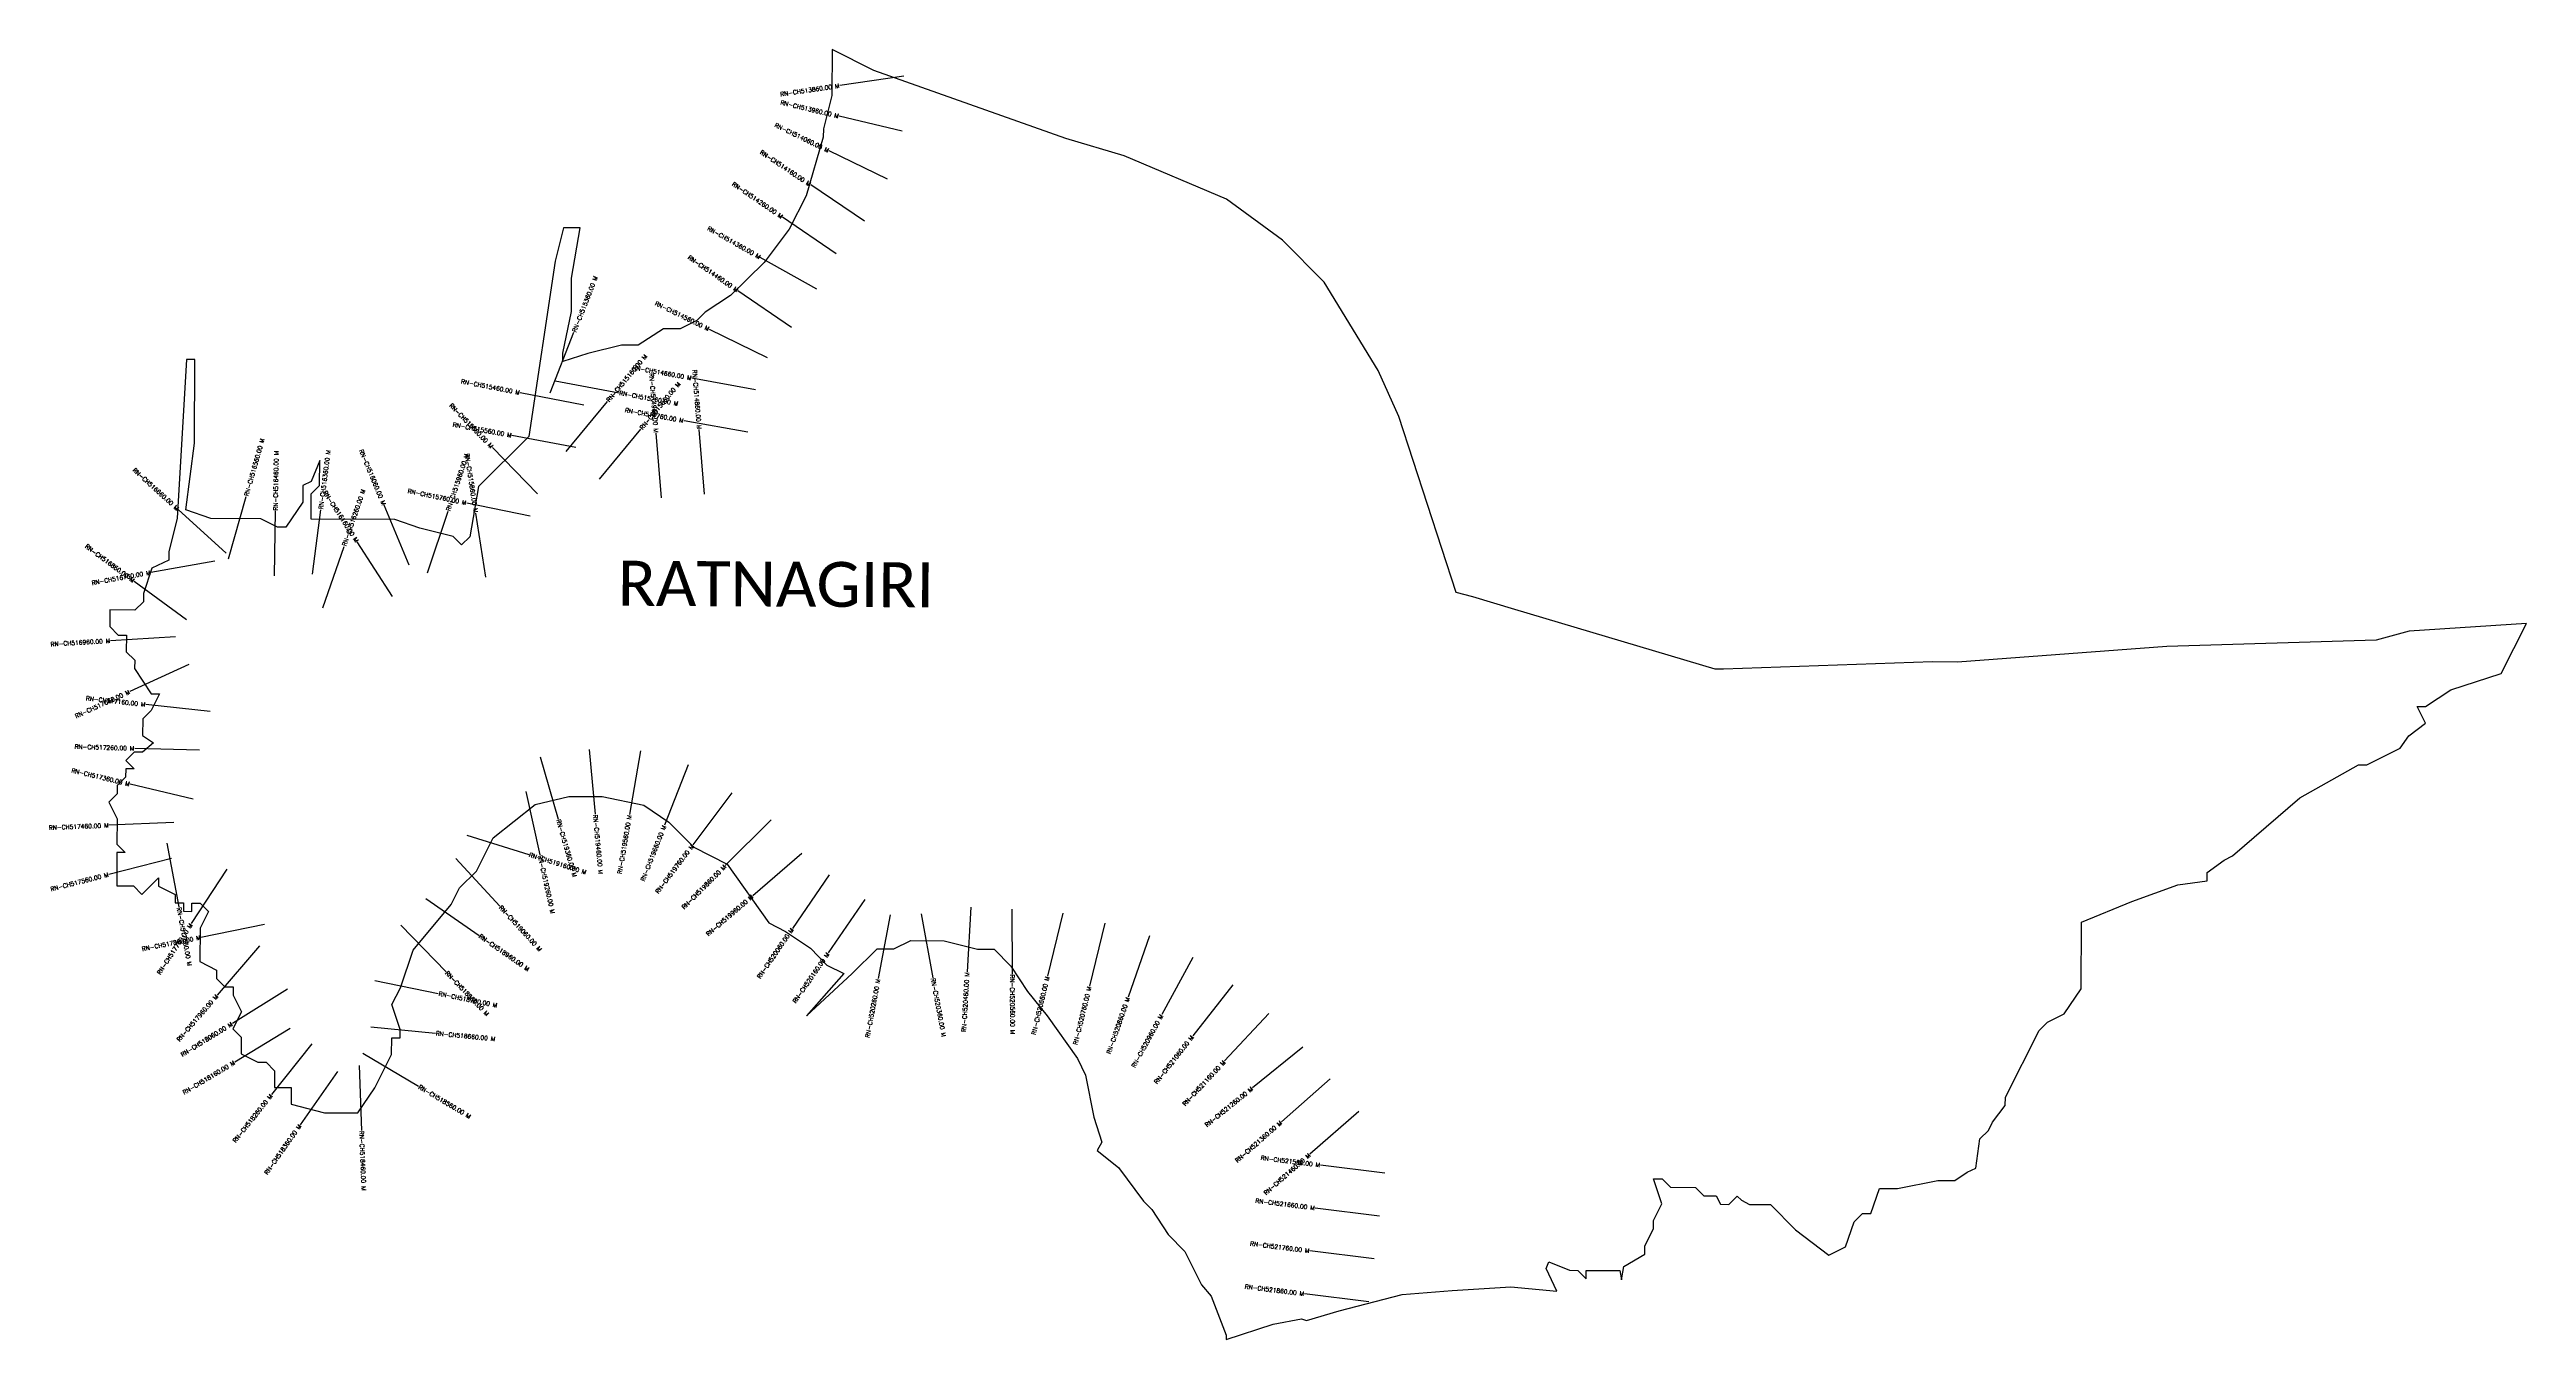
# Model space of a CAD drawing. Header units: metres. Extents: x 315466 to 321193, y 1878269 to 1881252.
import ezdxf
from ezdxf.enums import TextEntityAlignment as Align

# ---------------------------------------------------------------- set-up
doc = ezdxf.new("R2010")
doc.units = ezdxf.units.M
for name, color, linetype in [('CS', 134, 'Continuous'), ('CSMark', 6, 'Continuous'), ('VILLAGE BOUNDRY', 10, 'Continuous'), ('VILLAGE NAME', 250, 'Continuous')]:
    doc.layers.add(name, color=color, linetype=linetype)
doc.styles.get("Standard").update_dxf_attribs({"font": 'simplex.shx'})

msp = doc.modelspace()

# ---------------------------------------------------------------- linework, layer by layer
at = {"layer": 'CS'}
for p, q in [((317441.3, 1881190.5), (317292.9, 1881168.7)), ((317437.4, 1881063.1), (317291.5, 1881097.9)), ((317403.2, 1880952.2), (317268.2, 1881017.6)), ((317350.4, 1880855.6), (317225.7, 1880938.9)), ((317284.5, 1880779.9), (317160.5, 1880864.3)), ((317239.8, 1880697.7), (317109.2, 1880771.4)), ((317181.1, 1880609), (317057.6, 1880694.1)), ((316623.5, 1880458.5), (316678.2, 1880598.2)), ((317126.2, 1880539.2), (316991.4, 1880605.1)), ((316635.1, 1880486.2), (316782.5, 1880458.5)), ((317098.4, 1880465.5), (316950.7, 1880492.2)), ((316701.2, 1880429.8), (316553.9, 1880458.5)), ((316660.2, 1880322.7), (316755.9, 1880438.2)), ((316737.1, 1880258.9), (316832.9, 1880374.4)), ((316880.4, 1880215.8), (316868.5, 1880365.3)), ((317080.6, 1880367.1), (316932.9, 1880393.8)), ((316980.1, 1880223.7), (316968.2, 1880373.2)), ((316594.1, 1880224.4), (316489.6, 1880332)), ((316682.4, 1880332.2), (316534.9, 1880359.8)), ((315879.3, 1880074.3), (315920.2, 1880218.6)), ((316297.3, 1880059.9), (316239.5, 1880198.3)), ((316577.2, 1880173.1), (316430.3, 1880203.4)), ((315874.4, 1880087.6), (315763.3, 1880188.4)), ((315986.1, 1880035.1), (315988.2, 1880185.1)), ((316073.7, 1880039.1), (316092.8, 1880187.9)), ((316340, 1880042.3), (316387.1, 1880184.7)), ((316474.2, 1880032.1), (316451.7, 1880180.4)), ((316098, 1879961.4), (316146.6, 1880103.3)), ((316258.9, 1879987.6), (316177.4, 1880113.6)), ((315782.1, 1879933.3), (315661.4, 1880022.4)), ((315847.7, 1880069.4), (315700, 1880043)), ((315756.7, 1879894), (315607, 1879885.2)), ((315788.1, 1879829.9), (315651.6, 1879767.6)), ((315837.4, 1879721.4), (315688.2, 1879737.4)), ((315812.6, 1879631.7), (315662.7, 1879636.1)), ((316713.1, 1879633.4), (316727.3, 1879484.1)), ((316832.3, 1879630.8), (316807.1, 1879482.9)), ((316600.5, 1879616.8), (316642, 1879472.7)), ((316942.6, 1879598.1), (316887.6, 1879458.6)), ((315797.7, 1879518.5), (315651.8, 1879553.3)), ((316567, 1879536.3), (316599.5, 1879389.9)), ((317043.5, 1879533.1), (316953.3, 1879413.3)), ((315753, 1879464.4), (315603.1, 1879458.2)), ((317134.3, 1879471.1), (317028.3, 1879365)), ((315736.8, 1879417.2), (315764.5, 1879269.8)), ((316430.8, 1879435.7), (316573.9, 1879390.8)), ((317205.6, 1879392.9), (317091.7, 1879295.4)), ((315748, 1879381.8), (315602.7, 1879344.6)), ((315875.4, 1879356.6), (315793.5, 1879231)), ((316405.5, 1879381.7), (316507.1, 1879271.3)), ((317268.6, 1879343.5), (317183.6, 1879219.9)), ((316336, 1879289.2), (316459.3, 1879203.7)), ((317351, 1879286.9), (317266, 1879163.3)), ((315962.8, 1879228.6), (315815.7, 1879199.2)), ((316278.3, 1879227.6), (316382.5, 1879119.8)), ((317409.2, 1879251.3), (317382, 1879103.8)), ((317480.8, 1879253.3), (317508.3, 1879105.9)), ((317595.8, 1879269), (317587.4, 1879119.3)), ((317691.1, 1879264.2), (317691.9, 1879114.2)), ((317808.4, 1879255.3), (317773.4, 1879109.5)), ((317905.9, 1879231.8), (317870.4, 1879086.1)), ((315951.1, 1879179.3), (315853.2, 1879065.7)), ((318008.8, 1879202.5), (317959.7, 1879060.8)), ((318109.3, 1879152.9), (318037.7, 1879021.1)), ((316015.9, 1879079.5), (315888.5, 1879000.3)), ((316217.7, 1879099.7), (316364.6, 1879069.4)), ((318202.1, 1879089.1), (318109.1, 1878971.4)), ((316022.5, 1878988.1), (315893.9, 1878910.8)), ((316208.6, 1878992.2), (316357.9, 1878977.6)), ((318285.2, 1879022.9), (318182.8, 1878913.3)), ((316071.9, 1878953.1), (315978.8, 1878835.5)), ((316190.2, 1878931.7), (316319, 1878854.9)), ((318363.7, 1878945.6), (318247.2, 1878851.1)), ((316131.4, 1878888.9), (316045.4, 1878766)), ((316181.3, 1878902.6), (316187.1, 1878752.7)), ((318426.9, 1878871.8), (318314.1, 1878772.9)), ((318492.8, 1878796.6), (318380, 1878697.7)), ((318553.2, 1878654.1), (318404.3, 1878672.5)), ((318540.9, 1878554.8), (318392.1, 1878573.3)), ((318528.6, 1878455.6), (318379.8, 1878474)), ((318516.3, 1878356.4), (318367.5, 1878374.8))]:
    msp.add_line(p, q, dxfattribs=at)
at = {"layer": 'VILLAGE BOUNDRY'}
msp.add_lwpolyline([(318757.1, 1879986.9), (318718.5, 1879996.9), (318585.4, 1880403.6), (318537.7, 1880510.2), (318413.1, 1880714), (318317, 1880811.2), (318187.1, 1880906.5), (317950.7, 1881006.6), (317815.6, 1881046.1), (317371.8, 1881203.3), (317275.4, 1881252.1), (317274.8, 1881145.8), (317255, 1881068.6), (317254.9, 1881049.2), (317215.5, 1880914.1), (317176.3, 1880837), (317117.9, 1880760), (317040.2, 1880683.1), (316981.9, 1880644.7), (316962.5, 1880625.5), (316923.7, 1880606.4), (316885, 1880606.6), (316826.8, 1880568.2), (316788.1, 1880568.5), (316710.7, 1880549.6), (316652.6, 1880530.6), (316652.7, 1880549.9), (316672.6, 1880646.5), (316673, 1880723.8), (316693, 1880839.7), (316654.3, 1880840), (316634.5, 1880762.7), (316574.3, 1880357), (316457.6, 1880241.6), (316437.6, 1880125.7), (316418.2, 1880106.5), (316398.9, 1880126), (316321.7, 1880145.7), (316263.8, 1880165.4), (316070.4, 1880166.5), (316070.8, 1880224.5), (316090.2, 1880243.7), (316090.6, 1880301.7), (316070.9, 1880253.5), (316051.6, 1880243.9), (316051.3, 1880205.2), (316012.3, 1880147.5), (315993, 1880147.6), (315954.4, 1880167.2), (315838.4, 1880167.8), (315780.5, 1880187.5), (315800.7, 1880342), (315801.8, 1880535.4), (315782.5, 1880535.5), (315761.1, 1880168.3), (315741.3, 1880091), (315741.2, 1880071.7), (315702.5, 1880052.5), (315682.8, 1879994.6), (315682.7, 1879975.3), (315663.2, 1879956.1), (315605.2, 1879956.4), (315605, 1879917.8), (315624.2, 1879898.3), (315643.5, 1879898.2), (315643.3, 1879859.5), (315662.6, 1879840.1), (315662.5, 1879820.8), (315700.8, 1879762.5), (315720.1, 1879762.4), (315700.6, 1879723.8), (315681.1, 1879704.6), (315680.9, 1879666), (315706.2, 1879649.1), (315680.7, 1879627.3), (315661.4, 1879627.4), (315641.9, 1879608.2), (315661.2, 1879588.8), (315641.8, 1879588.9), (315641.7, 1879569.5), (315622.3, 1879550.3), (315622.2, 1879531), (315602.7, 1879511.7), (315621.8, 1879472.9), (315621.5, 1879414.9), (315640.7, 1879395.5), (315621.4, 1879395.6), (315621, 1879318.2), (315659.6, 1879318), (315678.8, 1879298.6), (315717.7, 1879337.1), (315717.6, 1879317.7), (315756.2, 1879298.2), (315756.1, 1879278.8), (315775.4, 1879278.7), (315775.3, 1879259.4), (315794.6, 1879259.3), (315794.7, 1879278.6), (315814.1, 1879278.5), (315833.3, 1879259), (315813.8, 1879220.5), (315813.3, 1879143.2), (315851.9, 1879123.6), (315851.7, 1879104.2), (315871, 1879084.8), (315890.3, 1879084.7), (315890.2, 1879065.4), (315909.4, 1879026.6), (315889.8, 1878988), (315909, 1878968.6), (315908.8, 1878929.9), (315947.3, 1878910.4), (315966.7, 1878910.3), (315985.9, 1878890.8), (315985.7, 1878852.2), (316024.4, 1878852), (316024.2, 1878813.3), (316101.4, 1878793.5), (316178.7, 1878793.1), (316217.7, 1878850.9), (316256.8, 1878928), (316257, 1878966.6), (316276.3, 1878966.5), (316276.4, 1878985.8), (316257.5, 1879044), (316277, 1879082.5), (316306.5, 1879169.4), (316394.1, 1879275.2), (316413.7, 1879313.8), (316452.6, 1879352.2), (316491.7, 1879429.4), (316588.8, 1879506.1), (316666.2, 1879525.1), (316743.6, 1879524.6), (316840.1, 1879504.7), (316897.9, 1879465.7), (316955.6, 1879407.4), (317032.7, 1879368.3), (317128.6, 1879232.4), (317167.2, 1879212.9), (317224.9, 1879173.9), (317263.4, 1879135), (317302, 1879115.4), (317215.7, 1879017.8), (317321.3, 1879115.3), (317379.6, 1879173), (317418.3, 1879172.8), (317457.1, 1879191.9), (317534.4, 1879191.4), (317611.7, 1879171.7), (317650.3, 1879171.5), (317688.8, 1879132.6), (317727.1, 1879074.3), (317772.5, 1879018), (317842.3, 1878919), (317861.3, 1878880.2), (317880.2, 1878783.5), (317899.2, 1878725.3), (317888, 1878706.2), (317937.5, 1878667.1), (317995.1, 1878589.4), (318014.3, 1878570), (318052.6, 1878511.7), (318091.1, 1878472.9), (318129.4, 1878395.3), (318151.9, 1878369.2), (318186.7, 1878279), (318186.6, 1878269.3), (318295.2, 1878304.8), (318360.9, 1878316.7), (318372.5, 1878313.5), (318448, 1878335.5), (318593.2, 1878373.4), (318709.3, 1878382.4), (318844.7, 1878391.3), (318951, 1878381), (318926.1, 1878433.4), (318932.1, 1878448.8), (318980.3, 1878429.2), (318999.6, 1878429.1), (319018.8, 1878409.7), (319018.9, 1878429), (319096.3, 1878428.5), (319100.1, 1878406.9), (319106, 1878438.1), (319154.5, 1878466.9), (319154.6, 1878486.2), (319174.1, 1878524.8), (319174.3, 1878544.1), (319193.8, 1878582.7), (319174.8, 1878640.8), (319194.2, 1878640.7), (319213.4, 1878621.2), (319271.4, 1878620.9), (319290.6, 1878601.4), (319319.6, 1878601.3), (319329.2, 1878581.9), (319348.5, 1878581.8), (319368, 1878601), (319377.6, 1878591.3), (319396.8, 1878581.5), (319445.2, 1878581.3), (319502.9, 1878522.9), (319579.9, 1878464.5), (319618.7, 1878483.6), (319638.3, 1878541.5), (319657.8, 1878560.7), (319677.1, 1878560.6), (319696.7, 1878618.5), (319738.5, 1878618.8), (319832.2, 1878637.1), (319870.9, 1878636.8), (319900, 1878656), (319919.4, 1878665.6), (319929.4, 1878733.2), (319948.9, 1878752.4), (319958.6, 1878771.7), (319987.9, 1878810.2), (319988, 1878829.6), (320066.2, 1878983.8), (320085.7, 1879003), (320124.4, 1879022.1), (320163.4, 1879079.9), (320164.3, 1879234.6), (320280.5, 1879282.2), (320387.1, 1879320.3), (320454.9, 1879329.6), (320455, 1879349), (320493.8, 1879377.7), (320513.2, 1879387.3), (320668.6, 1879521.8), (320804.4, 1879598.3), (320823.7, 1879598.2), (320862.5, 1879617.4), (320901.3, 1879636.5), (320920.8, 1879665.3), (320959.6, 1879694.1), (320940.5, 1879732.9), (320959.8, 1879732.8), (321018.1, 1879771.2), (321134.3, 1879809.1), (321193, 1879924.9), (320922.1, 1879907), (320845.2, 1879886.4), (320361.3, 1879871.6), (319877.7, 1879835.6), (319819.6, 1879835.9), (319336.1, 1879819.3), (319316.8, 1879819.4), (318853.6, 1879957.4)], close=True, dxfattribs=at)

# ---------------------------------------------------------------- texts
at = {"layer": 'CSMark'}
for s, rotation, p in [('RN-CH513860.00 M', 8.35, (317291.9, 1881168.6)), ('RN-CH513960.00 M', 346.6113, (317290.5, 1881098.1)), ('RN-CH514060.00 M', 334.1485, (317267.3, 1881018.1)), ('RN-CH514160.00 M', 326.2798, (317224.8, 1880939.4)), ('RN-CH514260.00 M', 325.7512, (317159.6, 1880864.8)), ('RN-CH514360.00 M', 330.5795, (317108.3, 1880771.8)), ('RN-CH514460.00 M', 325.4282, (317056.8, 1880694.7)), ('RN-CH514560.00 M', 333.9721, (316990.5, 1880605.5)), ('RN-CH515460.00 M', 348.9776, (316553, 1880458.7)), ('RN-CH514660.00 M', 349.7474, (316949.8, 1880492.4)), ('RN-CH514960.00 M', 274.5492, (316868.4, 1880366.3)), ('RN-CH514860.00 M', 274.5492, (316968.1, 1880374.2)), ('RN-CH515660.00 M', 314.1735, (316488.9, 1880332.7)), ('RN-CH514760.00 M', 349.7474, (316932, 1880394)), ('RN-CH515560.00 M', 349.419, (316533.9, 1880359.9)), ('RN-CH516060.00 M', 292.6518, (316239.1, 1880199.2)), ('RN-CH515860.00 M', 278.6308, (316451.5, 1880181.4)), ('RN-CH516660.00 M', 317.7861, (315762.5, 1880189.1)), ('RN-CH516160.00 M', 302.8797, (316176.9, 1880114.4)), ('RN-CH515760.00 M', 348.3266, (316429.3, 1880203.7)), ('RN-CH516860.00 M', 323.5557, (315660.6, 1880023)), ('RN-CH516760.00 M', 10.1309, (315699, 1880042.8)), ('RN-CH516960.00 M', 3.3951, (315606, 1879885.1)), ('RN-CH517060.00 M', 24.5381, (315650.7, 1879767.2)), ('RN-CH517160.00 M', 353.878, (315687.2, 1879737.5)), ('RN-CH517260.00 M', 358.3294, (315661.7, 1879636.1)), ('RN-CH517360.00 M', 346.5914, (315650.9, 1879553.5)), ('RN-CH517460.00 M', 2.3412, (315602.1, 1879458.2)), ('RN-CH519560.00 M', 80.3103, (316806.9, 1879481.9)), ('RN-CH519660.00 M', 68.4844, (316887.3, 1879457.6)), ('RN-CH519760.00 M', 53.0244, (316952.7, 1879412.5)), ('RN-CH517560.00 M', 14.3524, (315601.7, 1879344.4)), ('RN-CH519860.00 M', 45.0137, (317027.6, 1879364.3)), ('RN-CH519960.00 M', 40.5552, (317090.9, 1879294.8)), ('RN-CH517760.00 M', 56.9252, (315793, 1879230.1)), ('RN-CH520060.00 M', 55.5032, (317183.1, 1879219.1)), ('RN-CH517860.00 M', 11.2824, (315814.7, 1879199)), ('RN-CH520160.00 M', 55.5032, (317265.5, 1879162.4)), ('RN-CH520260.00 M', 79.5533, (317381.8, 1879102.8)), ('RN-CH520460.00 M', 86.7861, (317587.4, 1879118.3)), ('RN-CH520660.00 M', 76.501, (317773.2, 1879108.5)), ('RN-CH517960.00 M', 49.253, (315852.6, 1879064.9)), ('RN-CH520760.00 M', 76.2985, (317870.1, 1879085.1)), ('RN-CH520860.00 M', 70.8926, (317959.4, 1879059.9)), ('RN-CH518060.00 M', 31.8881, (315887.6, 1878999.7)), ('RN-CH520960.00 M', 61.5002, (318037.2, 1879020.2)), ('RN-CH521060.00 M', 51.6937, (318108.5, 1878970.6)), ('RN-CH518160.00 M', 31.0301, (315893.1, 1878910.3)), ('RN-CH521160.00 M', 46.9886, (318182.2, 1878912.5)), ('RN-CH518260.00 M', 51.6293, (315978.2, 1878834.7)), ('RN-CH521260.00 M', 39.0378, (318246.4, 1878850.5)), ('RN-CH518360.00 M', 55.0208, (316044.8, 1878765.2)), ('RN-CH521360.00 M', 41.2462, (318313.3, 1878772.3)), ('RN-CH521560.00 M', 352.94, (318403.4, 1878672.6)), ('RN-CH521460.00 M', 41.2462, (318379.2, 1878697.1)), ('RN-CH521660.00 M', 352.94, (318391.1, 1878573.4)), ('RN-CH521760.00 M', 352.94, (318378.8, 1878474.2)), ('RN-CH521860.00 M', 352.94, (318366.5, 1878374.9))]:
    msp.add_text(s, height=10, rotation=rotation, dxfattribs=at).set_placement(p, align=Align.MIDDLE_RIGHT)
for s, rotation, p in [('RN-CH515360.00 M', 68.6171, (316678.6, 1880599.1)), ('RN-CH515160.00 M', 50.3467, (316756.5, 1880439)), ('RN-CH515060.00 M', 50.3467, (316833.5, 1880375.2)), ('RN-CH515260.00 M', 349.3713, (316783.5, 1880458.3)), ('RN-CH516560.00 M', 74.1685, (315920.5, 1880219.5)), ('RN-CH516460.00 M', 89.2091, (315988.2, 1880186.1)), ('RN-CH516360.00 M', 82.6675, (316092.9, 1880188.9)), ('RN-CH515960.00 M', 71.6926, (316387.4, 1880185.6)), ('RN-CH516260.00 M', 71.0938, (316146.9, 1880104.3)), ('RN-CH519360.00 M', 286.037, (316642.3, 1879471.7)), ('RN-CH519460.00 M', 275.4417, (316727.4, 1879483.1)), ('RN-CH519160.00 M', 342.598, (316574.9, 1879390.5)), ('RN-CH519260.00 M', 282.5194, (316599.7, 1879388.9)), ('RN-CH517660.00 M', 280.6128, (315764.7, 1879268.8)), ('RN-CH519060.00 M', 312.6381, (316507.8, 1879270.6)), ('RN-CH518960.00 M', 325.2357, (316460.1, 1879203.1)), ('RN-CH518860.00 M', 314.0321, (316383.2, 1879119)), ('RN-CH520360.00 M', 280.5561, (317508.4, 1879104.9)), ('RN-CH520560.00 M', 270.3291, (317691.9, 1879113.2)), ('RN-CH518760.00 M', 348.3651, (316365.6, 1879069.2)), ('RN-CH518660.00 M', 354.4382, (316358.9, 1878977.5)), ('RN-CH518560.00 M', 329.2066, (316319.9, 1878854.4)), ('RN-CH518460.00 M', 272.2219, (316187.2, 1878751.7))]:
    msp.add_text(s, height=10, rotation=rotation, dxfattribs=at).set_placement(p, align=Align.MIDDLE_LEFT)
at = {"layer": 'VILLAGE NAME', "insert": (316780, 1880070.2), "char_height": 104.042, "attachment_point": 1, "rotation": 359.6762}
msp.add_mtext_dynamic_manual_height_columns('{\\fCalibri|b0|i0|c0|p34;RATNAGIRI}', width=108.17, gutter_width=520.2, heights=[0], dxfattribs=at)

doc.saveas('drawing.dxf')
